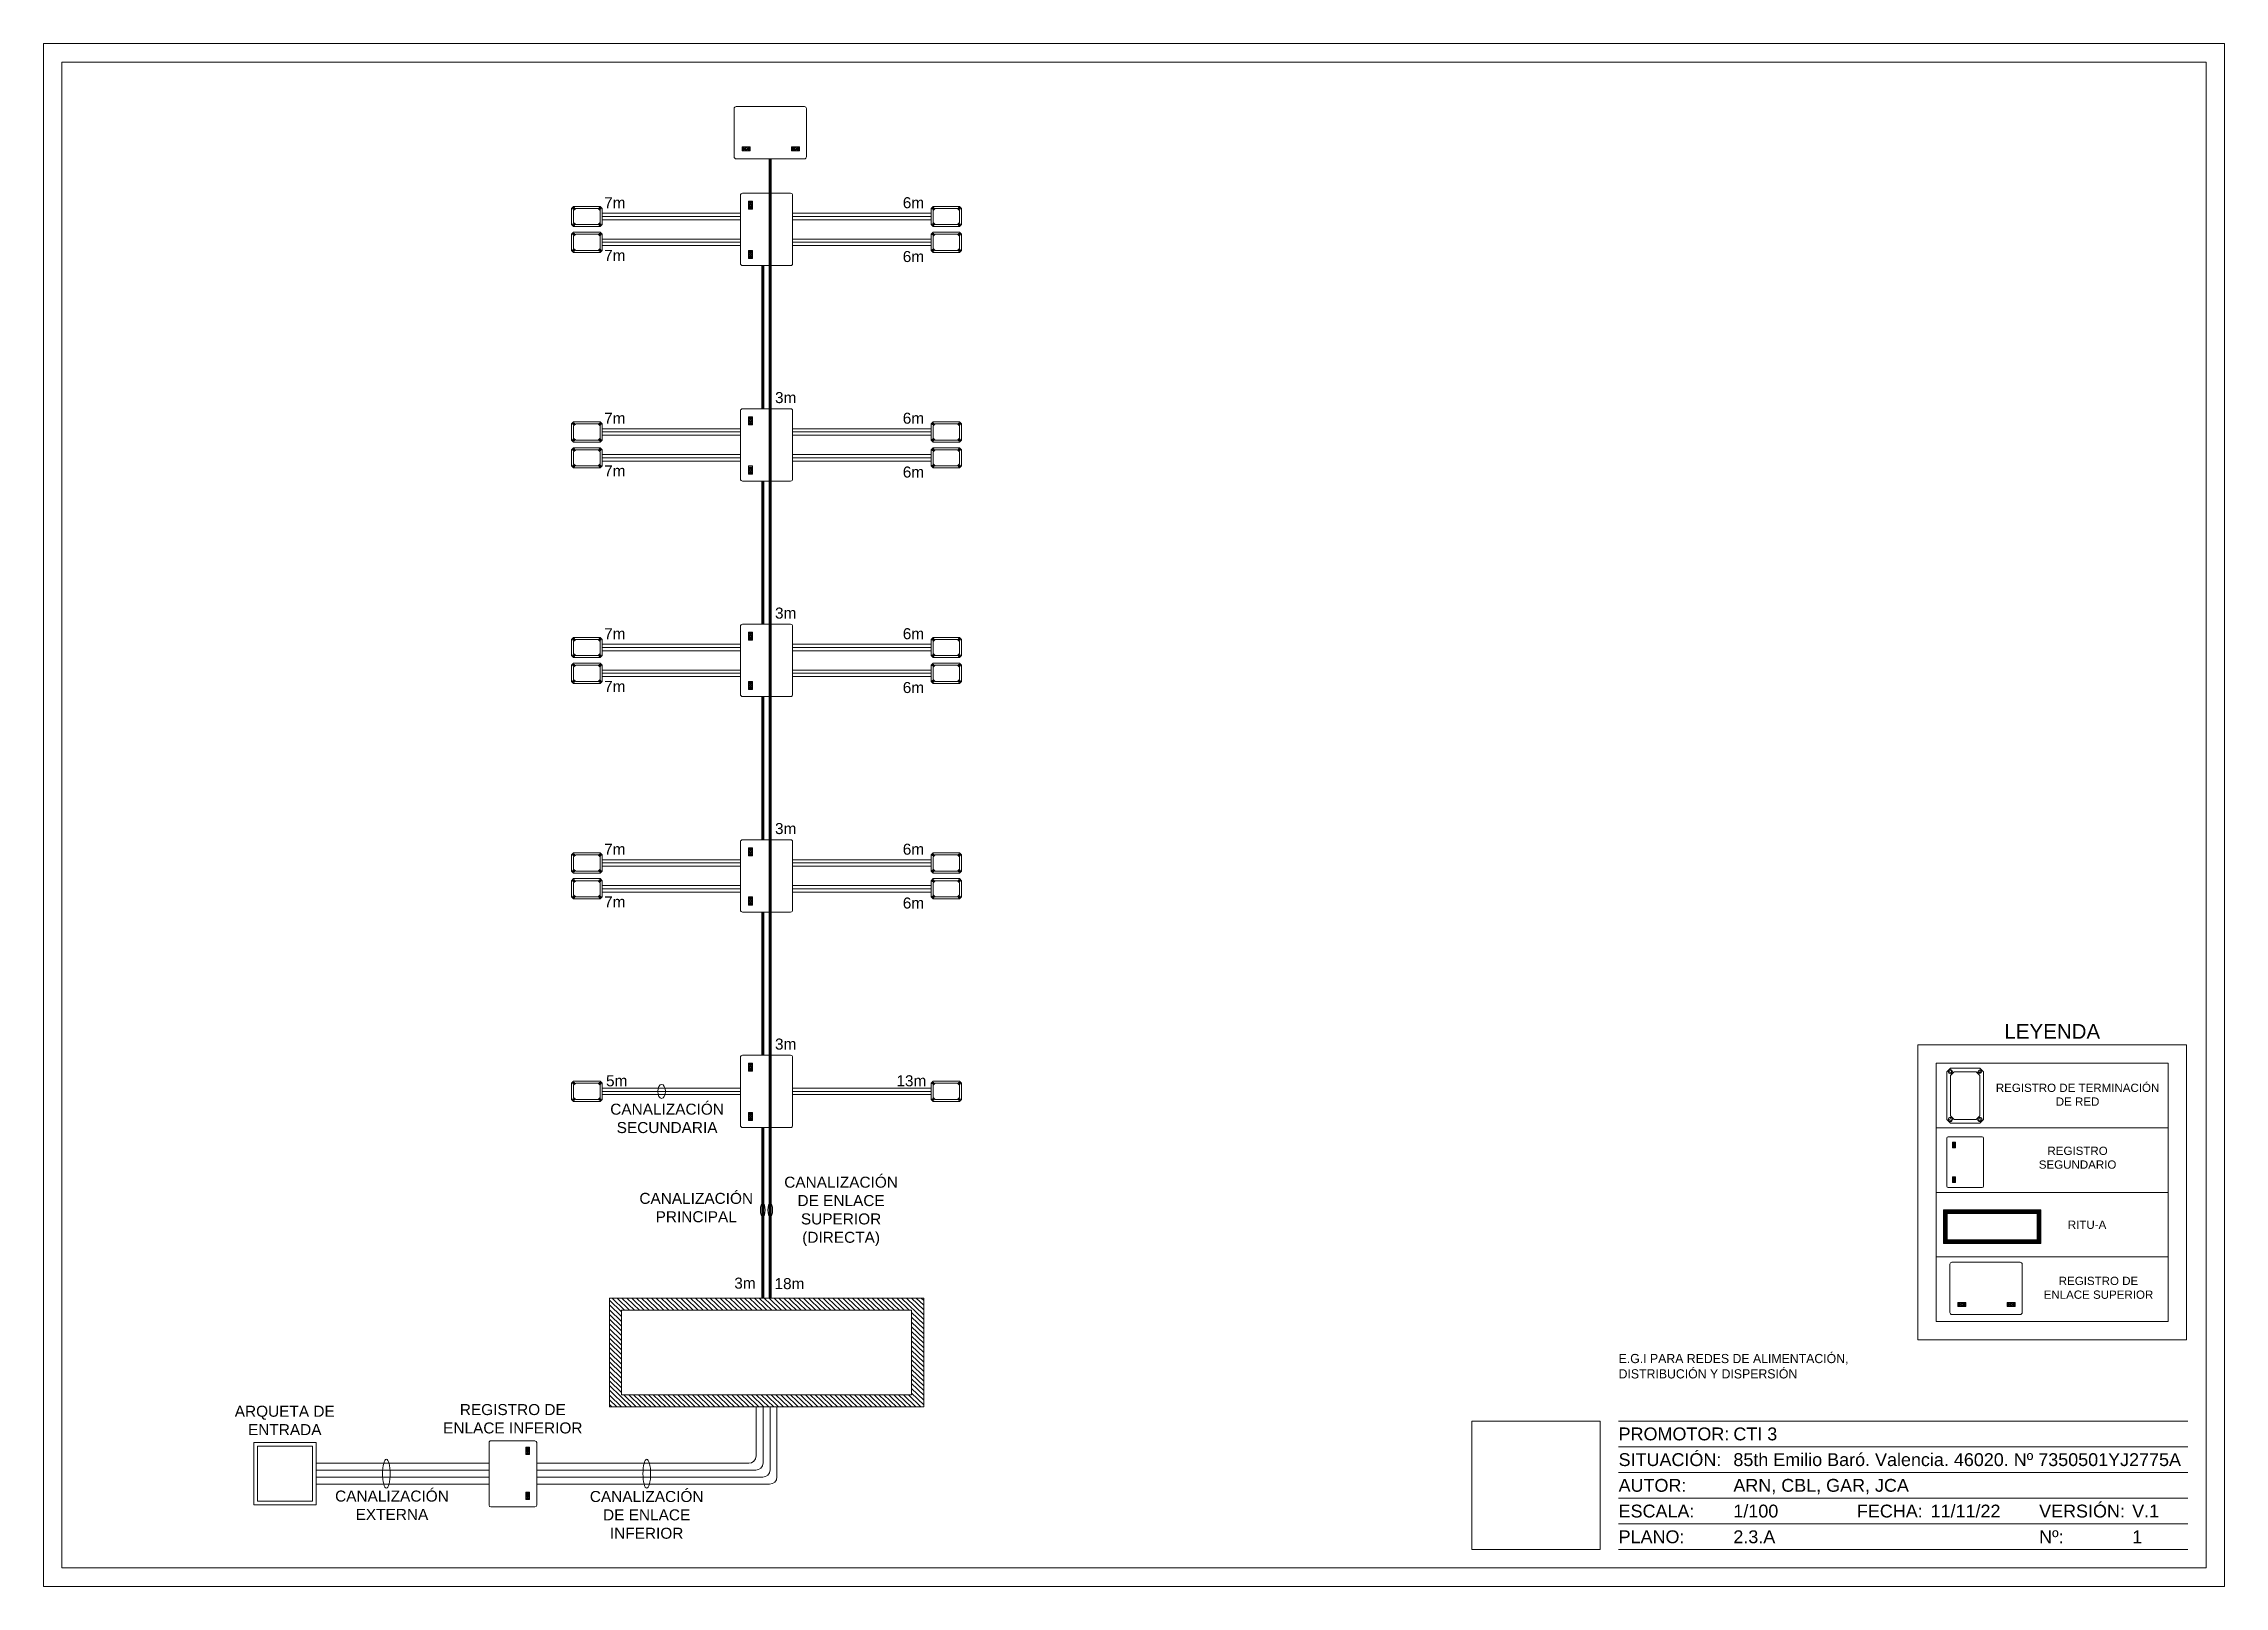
# Model space of a CAD drawing. Header units: metres. Extents: x -2 to 3328848, y -2 to 2725060.
# Drawn here: x 1663574 to 1664168, y 1362417 to 1362837 of the extents above; entities that cross this region are included whole.
import ezdxf
from ezdxf.enums import TextEntityAlignment as Align

# ---------------------------------------------------------------- set-up
doc = ezdxf.new("R2018")
doc.units = ezdxf.units.M
doc.layers.get('0').update_dxf_attribs({"color": 253, "lineweight": 0})
doc.layers.add('CAJETIN', color=7, linetype='Continuous', lineweight=0, true_color=0x000000)
for name, color, linetype, lineweight in [('ICT_EXTERNA', 3, 'Continuous', 0), ('ICT_INTERNA', 170, 'Continuous', 0), ('ICT_SUPERIOR', 30, 'Continuous', 0), ('ICT_TEXTS', 210, 'Continuous', 0)]:
    doc.layers.add(name, color=color, linetype=linetype, lineweight=lineweight)
doc.styles.add('COTA', font='arial.ttf', dxfattribs={"height": 1})
doc.styles.get("Standard").update_dxf_attribs({"font": 'arial.ttf'})
picture_1 = doc.add_image_def('image1.png', size_in_pixel=(477, 477))

msp = doc.modelspace()

# ---------------------------------------------------------------- texts
at = {"layer": 'CAJETIN', "ltscale": 0.015, "attachment_point": 1, "style": 'COTA'}
for s, width, insert, char_height in [('\\pxqc;LEYENDA', 73.16994, (1664084.607, 1362569.628), 4), ('\\pxqc;REGISTRO DE TERMINACIÓN\\PDE RED', 51.2738, (1664102.45, 1362553.396), 2.25), ('\\pxqc;REGISTRO\\PSEGUNDARIO', 51.2738, (1664102.45, 1362536.244), 2.25), ('\\pxqc;RITU-A', 51.2738, (1664105.027, 1362516.119), 2.25), ('\\pxqc;REGISTRO DE\\PENLACE SUPERIOR', 51.2738, (1664108.141, 1362500.831), 2.25)]:
    msp.add_mtext_dynamic_manual_height_columns(s, width=width, gutter_width=4, heights=[7.577], dxfattribs=dict(at, insert=insert, char_height=char_height))
at = {"layer": 'ICT_INTERNA', "ltscale": 0.015, "char_height": 3, "attachment_point": 1, "style": 'COTA'}
for s, insert in [('\\pxqc;7m', (1663727.75, 1362794.733)), ('\\pxqc;6m', (1663809.1, 1362794.733)), ('\\pxqc;7m', (1663727.75, 1362780.395)), ('\\pxqc;6m', (1663809.1, 1362780.081)), ('\\pxqc;3m', (1663774.296, 1362741.681)), ('\\pxqc;7m', (1663727.75, 1362736.066)), ('\\pxqc;6m', (1663809.1, 1362736.066)), ('\\pxqc;7m', (1663727.75, 1362721.728)), ('\\pxqc;6m', (1663809.1, 1362721.413)), ('\\pxqc;3m', (1663774.296, 1362683.013)), ('\\pxqc;7m', (1663727.75, 1362677.399)), ('\\pxqc;6m', (1663809.1, 1362677.399)), ('\\pxqc;7m', (1663727.75, 1362663.06)), ('\\pxqc;6m', (1663809.1, 1362662.746)), ('\\pxqc;3m', (1663774.296, 1362624.346)), ('\\pxqc;7m', (1663727.75, 1362618.731)), ('\\pxqc;6m', (1663809.1, 1362618.731)), ('\\pxqc;7m', (1663727.75, 1362604.393)), ('\\pxqc;6m', (1663809.1, 1362604.078)), ('\\pxqc;3m', (1663774.296, 1362565.678)), ('\\pxqc;5m', (1663728.267, 1362555.681)), ('\\pxqc;13m', (1663808.523, 1362555.681)), ('\\pxqc;3m', (1663763.209, 1362500.596)), ('\\pxqc;18m', (1663775.319, 1362500.455))]:
    msp.add_mtext_dynamic_manual_height_columns(s, width=3.81057, gutter_width=4, heights=[1.343], dxfattribs=dict(at, insert=insert))
at = {"layer": 'ICT_TEXTS', "ltscale": 0.015, "char_height": 3, "attachment_point": 1, "style": 'COTA'}
for s, width, heights, insert in [('\\pxqc;CANALIZACIÓN\\PSECUNDARIA', 37.9357, [11.634], (1663724.931, 1362547.951)), ('\\pxqc;CANALIZACIÓN\\PPRINCIPAL', 37.9357, [11.634], (1663732.863, 1362523.669)), ('\\pxqc;CANALIZACIÓN\\PDE ENLACE \\PSUPERIOR\\P(DIRECTA)', 38.5578, [21.443], (1663772.011, 1362528.074)), ('\\pxqc;ARQUETA DE\\PENTRADA', 37.9357, [11.634], (1663620.787, 1362465.716)), ('\\pxqc;REGISTRO DE\\PENLACE INFERIOR', 37.9357, [11.634], (1663682.905, 1362466.172)), ('\\pxqc;CANALIZACIÓN \\PEXTERNA', 37.9357, [11.634], (1663649.987, 1362442.618)), ('\\pxqc;CANALIZACIÓN \\PDE ENLACE\\PINFERIOR', 37.72036, [15.301], (1663719.471, 1362442.504))]:
    msp.add_mtext_dynamic_manual_height_columns(s, width=width, gutter_width=4, heights=heights, dxfattribs=dict(at, insert=insert))

# ---------------------------------------------------------------- blocks, each defined once
blk = doc.blocks.new('*U96')
for p, q in [((-10, 45), (-165, 45)), ((-10, 38), (-165, 38)), ((-10, 31), (-165, 31)), ((-10, 24), (-165, 24)), ((-10, 17), (-165, 17)), ((-10, 10), (-165, 10))]:
    blk.add_line(p, q)
for points in [[(-594, 0), (0, 0), (0, 420), (-594, 420)], [(-589, 5), (-5, 5), (-5, 415), (-589, 415)], [(-170, 45), (-205, 45), (-205, 10), (-170, 10)]]:
    blk.add_lwpolyline(points, close=True)
for s, p in [('PROMOTOR:', (-165, 41.5)), ('SITUACIÓN:', (-165, 34.5)), ('AUTOR:', (-165, 27.5)), ('ESCALA:', (-165, 20.5)), ('FECHA:', (-100.09, 20.5)), ('VERSIÓN:', (-50.46, 20.5)), ('PLANO:', (-165, 13.5)), ('Nº:', (-50.46, 13.5))]:
    blk.add_text(s, height=3.5).set_placement(p, align=Align.MIDDLE_LEFT)
at = {"lineweight": 30, "flags": 104}
blk.add_attdef('NOMBRE_PROYECTO', text='', height=5, dxfattribs=at).set_placement((-165, 63.27), align=Align.TOP_LEFT)
for tag, p in [('PROMOTOR', (-133.74, 41.5)), ('SITUACION', (-133.74, 34.5)), ('AUTOR', (-133.74, 27.5)), ('1/X', (-133.74, 20.5)), ('XX/XX/XXXX', (-80.02, 20.5)), ('V.X', (-25.12, 20.5)), ('NOMBRE_PLANO', (-133.74, 13.5)), ('X', (-25.12, 13.48))]:
    blk.add_attdef(tag, text='', height=3.5).set_placement(p, align=Align.MIDDLE_LEFT)
blk = doc.blocks.new('Registro enlace')
for p, q in [((0, 1.75), (0, 0.05)), ((1.25, 1.8), (0.05, 1.8)), ((1.3, 0.05), (1.3, 1.75)), ((0.2, 1.575), (0.3, 1.575)), ((0.2, 1.55), (0.3, 1.55)), ((0.2, 1.45), (0.3, 1.45)), ((0.2, 1.425), (0.3, 1.425)), ((0.05, 0), (1.25, 0)), ((0.2, 0.35), (0.3, 0.35)), ((0.2, 0.325), (0.3, 0.325)), ((0.2, 0.225), (0.3, 0.225)), ((0.2, 0.2), (0.3, 0.2))]:
    blk.add_line(p, q)
for points in [[(0.2, 1.6), (0.3, 1.6), (0.3, 1.4), (0.2, 1.4)], [(0.2, 0.375), (0.3, 0.375), (0.3, 0.175), (0.2, 0.175)]]:
    blk.add_lwpolyline(points, close=True)
for centre, radius in [((0.25, 1.5), 0.0354), ((0.25, 1.5), 0.0202), ((0.25, 0.275), 0.0354), ((0.25, 0.275), 0.0202)]:
    blk.add_circle(centre, radius)
for centre, start, end in [((0.05, 1.75), 90, 180), ((1.25, 1.75), 0, 90), ((0.05, 0.05), 180, 270), ((1.25, 0.05), 270, 0)]:
    blk.add_arc(centre, 0.05, start, end)
blk = doc.blocks.new('RITU-A4')
at = {"layer": 'ICT_INTERNA'}
h = blk.add_hatch(dxfattribs=at)
h.set_pattern_fill('ANSI31', color=256, scale=0.292382, angle=91)
h.set_pattern_definition([(136, (4474696.1465, -5463184.9469), (-0.64486064028, -0.66777274119), [])])
h.paths.add_polyline_path([(-42.8, 14.8), (-42.8, -1.55, -0.058243), (-39.51, -8.23), (-39.51, 11.51), (39.51, 11.51), (39.51, -11.51), (-38.54, -11.51, -0.026045), (-37.94, -14.8), (-37.69, -14.8), (-37.69, -14.79), (42.8, -14.8), (42.8, 14.8)])
h.paths.add_polyline_path([(-42.8, -1.55), (-42.8, -14.8), (-37.94, -14.8, 0.026045), (-38.54, -11.51), (-39.51, -11.51), (-39.51, -8.23, 0.058243)], flags=17)
at = {"layer": 'ICT_INTERNA', "ltscale": 0.015}
for points in [[(42.8, -14.8), (-42.8, -14.8), (-42.8, 14.8), (42.8, 14.8)], [(39.51, -11.51), (-39.51, -11.51), (-39.51, 11.51), (39.51, 11.51)]]:
    blk.add_lwpolyline(points, close=True, dxfattribs=at)
blk = doc.blocks.new('RTR')
for p, q in [((-0.75, 0.4), (-0.65, 0.5)), ((-0.75, -0.4), (-0.75, 0.4)), ((-0.65, 0.5), (0.65, 0.5)), ((-0.65, 0.3), (-0.55, 0.4)), ((-0.65, -0.3), (-0.65, 0.3)), ((-0.55, 0.4), (0.55, 0.4)), ((0.55, 0.4), (0.65, 0.3)), ((0.65, 0.5), (0.75, 0.4)), ((0.65, 0.3), (0.65, -0.3)), ((0.75, 0.4), (0.75, -0.4)), ((-0.75, -0.4), (-0.65, -0.5)), ((-0.65, -0.3), (-0.55, -0.4)), ((0.65, -0.5), (-0.65, -0.5)), ((0.55, -0.4), (-0.55, -0.4)), ((0.65, -0.3), (0.55, -0.4)), ((0.65, -0.5), (0.75, -0.4))]:
    blk.add_line(p, q)
for centre, radius in [((-0.65, 0.4), 0.05), ((-0.65, 0.4), 0.025), ((0.65, 0.4), 0.0559), ((0.65, 0.4), 0.025), ((-0.65, -0.4), 0.0559), ((-0.65, -0.4), 0.0354), ((0.65, -0.4), 0.0559), ((0.65, -0.4), 0.025)]:
    blk.add_circle(centre, radius)

# ---------------------------------------------------------------- linework, layer by layer
at = {"layer": 'CAJETIN'}
for p, q in [((1664089.607, 1362558.943), (1664152.777, 1362558.943)), ((1664089.607, 1362541.371), (1664152.777, 1362541.371)), ((1664089.607, 1362523.799), (1664152.777, 1362523.799)), ((1664089.607, 1362506.227), (1664152.777, 1362506.227)), ((1664089.607, 1362488.655), (1664152.777, 1362488.655))]:
    msp.add_line(p, q, dxfattribs=at)
at = {"layer": 'CAJETIN', "linetype": 'Continuous'}
for points in [[(1663574.074, 1362416.541), (1664168.074, 1362416.541), (1664168.074, 1362836.541), (1663574.074, 1362836.541)], [(1663579.074, 1362421.541), (1664163.074, 1362421.541), (1664163.074, 1362831.541), (1663579.074, 1362831.541)]]:
    msp.add_lwpolyline(points, close=True, dxfattribs=at)
at = {"layer": 'CAJETIN'}
for points in [[(1664084.607, 1362563.943), (1664157.777, 1362563.943), (1664157.777, 1362483.655), (1664084.607, 1362483.655)], [(1664089.607, 1362558.943), (1664152.777, 1362558.943), (1664152.777, 1362488.655), (1664089.607, 1362488.655)]]:
    msp.add_lwpolyline(points, close=True, dxfattribs=at)
at = {"layer": 'ICT_EXTERNA', "ltscale": 0.015}
for p, q in [((1663768.138, 1362452.059), (1663768.138, 1362465.414)), ((1663770.036, 1362450.161), (1663770.036, 1362465.414)), ((1663771.934, 1362448.263), (1663771.934, 1362465.414)), ((1663773.833, 1362446.364), (1663773.833, 1362465.414)), ((1663695.412, 1362450.059), (1663648.293, 1362450.059)), ((1663695.412, 1362448.161), (1663648.293, 1362448.161)), ((1663695.412, 1362446.263), (1663648.293, 1362446.263)), ((1663766.138, 1362450.059), (1663708.412, 1362450.059)), ((1663768.036, 1362448.161), (1663708.412, 1362448.161)), ((1663769.934, 1362446.263), (1663708.412, 1362446.263)), ((1663695.412, 1362444.364), (1663648.293, 1362444.364)), ((1663771.833, 1362444.364), (1663708.412, 1362444.364))]:
    msp.add_line(p, q, dxfattribs=at)
for points in [[(1663648.293, 1362455.712), (1663648.293, 1362438.712), (1663631.293, 1362438.712), (1663631.293, 1362455.712)], [(1663647.293, 1362454.712), (1663647.293, 1362439.712), (1663632.293, 1362439.712), (1663632.293, 1362454.712)]]:
    msp.add_lwpolyline(points, close=True, dxfattribs=at)
for centre in [(1663766.138, 1362452.059), (1663768.036, 1362450.161), (1663769.934, 1362448.263), (1663771.833, 1362446.364)]:
    msp.add_arc(centre, 2, 270, 0, dxfattribs=at)
at = {"layer": 'ICT_INTERNA'}
for p, q in [((1663763.877, 1362790.356), (1663726.184, 1362790.356)), ((1663763.877, 1362789.479), (1663726.184, 1362789.479)), ((1663763.877, 1362788.602), (1663726.184, 1362788.602)), ((1663815.786, 1362790.356), (1663778.093, 1362790.356)), ((1663815.786, 1362789.479), (1663778.093, 1362789.479)), ((1663815.786, 1362788.602), (1663778.093, 1362788.602)), ((1663763.877, 1362783.325), (1663726.184, 1362783.325)), ((1663763.877, 1362782.448), (1663726.184, 1362782.448)), ((1663763.877, 1362781.571), (1663726.184, 1362781.571)), ((1663815.786, 1362783.325), (1663778.093, 1362783.325)), ((1663815.786, 1362782.448), (1663778.093, 1362782.448)), ((1663815.786, 1362781.571), (1663778.093, 1362781.571)), ((1663763.877, 1362731.688), (1663726.184, 1362731.688)), ((1663815.786, 1362731.688), (1663778.093, 1362731.688)), ((1663763.877, 1362730.811), (1663726.184, 1362730.811)), ((1663763.877, 1362729.934), (1663726.184, 1362729.934)), ((1663815.786, 1362730.811), (1663778.093, 1362730.811)), ((1663815.786, 1362729.934), (1663778.093, 1362729.934)), ((1663763.877, 1362724.658), (1663726.184, 1362724.658)), ((1663763.877, 1362723.781), (1663726.184, 1362723.781)), ((1663763.877, 1362722.904), (1663726.184, 1362722.904)), ((1663815.786, 1362724.658), (1663778.093, 1362724.658)), ((1663815.786, 1362723.781), (1663778.093, 1362723.781)), ((1663815.786, 1362722.904), (1663778.093, 1362722.904)), ((1663763.877, 1362673.021), (1663726.184, 1362673.021)), ((1663763.877, 1362672.144), (1663726.184, 1362672.144)), ((1663815.786, 1362673.021), (1663778.093, 1362673.021)), ((1663815.786, 1362672.144), (1663778.093, 1362672.144)), ((1663763.877, 1362671.267), (1663726.184, 1362671.267)), ((1663763.877, 1362665.99), (1663726.184, 1362665.99)), ((1663815.786, 1362671.267), (1663778.093, 1362671.267)), ((1663815.786, 1362665.99), (1663778.093, 1362665.99)), ((1663763.877, 1362665.113), (1663726.184, 1362665.113)), ((1663763.877, 1362664.236), (1663726.184, 1362664.236)), ((1663815.786, 1362665.113), (1663778.093, 1362665.113)), ((1663815.786, 1362664.236), (1663778.093, 1362664.236)), ((1663763.877, 1362614.353), (1663726.184, 1362614.353)), ((1663763.877, 1362613.476), (1663726.184, 1362613.476)), ((1663763.877, 1362612.599), (1663726.184, 1362612.599)), ((1663815.786, 1362614.353), (1663778.093, 1362614.353)), ((1663815.786, 1362613.476), (1663778.093, 1362613.476)), ((1663815.786, 1362612.599), (1663778.093, 1362612.599)), ((1663763.877, 1362607.323), (1663726.184, 1362607.323)), ((1663763.877, 1362606.446), (1663726.184, 1362606.446)), ((1663815.786, 1362607.323), (1663778.093, 1362607.323)), ((1663815.786, 1362606.446), (1663778.093, 1362606.446)), ((1663763.877, 1362605.569), (1663726.184, 1362605.569)), ((1663815.786, 1362605.569), (1663778.093, 1362605.569)), ((1663763.877, 1362552.171), (1663726.184, 1362552.171)), ((1663763.877, 1362551.294), (1663726.184, 1362551.294)), ((1663763.877, 1362550.416), (1663726.184, 1362550.416)), ((1663815.786, 1362552.171), (1663778.093, 1362552.171)), ((1663815.786, 1362551.294), (1663778.093, 1362551.294)), ((1663815.786, 1362550.416), (1663778.093, 1362550.416)), ((1663768.138, 1362465.414), (1663773.833, 1362465.414))]:
    msp.add_line(p, q, dxfattribs=at)
at = {"layer": 'ICT_INTERNA', "lineweight": 100}
for p, q in [((1663769.96, 1362737.138), (1663769.96, 1362776.122)), ((1663769.96, 1362678.47), (1663769.96, 1362717.454)), ((1663769.96, 1362619.803), (1663769.96, 1362658.787)), ((1663769.96, 1362561.135), (1663769.96, 1362600.119)), ((1663769.96, 1362495.013), (1663769.96, 1362541.452))]:
    msp.add_line(p, q, dxfattribs=at)
at = {"layer": 'ICT_SUPERIOR', "lineweight": 100}
for p, q in [((1663772.011, 1362737.138), (1663772.011, 1362805.176)), ((1663772.011, 1362678.47), (1663772.011, 1362737.138)), ((1663772.011, 1362619.803), (1663772.011, 1362678.47)), ((1663772.011, 1362561.135), (1663772.011, 1362619.803)), ((1663772.011, 1362495.013), (1663772.011, 1362561.135))]:
    msp.add_line(p, q, dxfattribs=at)
at = {"layer": 'ICT_TEXTS', "ltscale": 0.015}
for centre, major_axis, ratio in [((1663742.4, 1362551.294), (0, 1.919), 0.5467898), ((1663769.96, 1362519.001), (0, 1.919), 0.3322398), ((1663772.011, 1362519.001), (0, 1.919), 0.3322398), ((1663667.452, 1362447.212), (0, 3.938), 0.2665387), ((1663738.371, 1362447.212), (0, 3.938), 0.2665387)]:
    msp.add_ellipse(centre, major_axis=major_axis, ratio=ratio, dxfattribs=at)

# ---------------------------------------------------------------- block references
at = {"layer": 'CAJETIN'}
ref = msp.add_blockref('*U96', (1664168.074, 1362416.541), dxfattribs=at)
lines = msp.add_mtext('E.G.I PARA REDES DE ALIMENTACIÓN, \\PDISTRIBUCIÓN Y DISPERSIÓN', dxfattribs={"layer": '0', "insert": (1664003.074, 1362479.816), "char_height": 2.5, "attachment_point": 1})
ref.add_attrib('NOMBRE_PROYECTO', '', (1664003.074, 1362479.816), dxfattribs={"flags": 104}).embed_mtext(lines)
ref.add_attrib('PROMOTOR', 'CTI 3', dxfattribs={"layer": '0', "height": 3.5}).set_placement((1664034.334, 1362458.041), align=Align.MIDDLE_LEFT)
ref.add_attrib('SITUACION', '85th Emilio Baró. Valencia. 46020. Nº 7350501YJ2775A', dxfattribs={"layer": '0', "height": 3.5}).set_placement((1664034.334, 1362451.041), align=Align.MIDDLE_LEFT)
ref.add_attrib('AUTOR', 'ARN, CBL, GAR, JCA', dxfattribs={"layer": '0', "height": 3.5}).set_placement((1664034.334, 1362444.041), align=Align.MIDDLE_LEFT)
ref.add_attrib('1/X', '1/100', dxfattribs={"layer": '0', "height": 3.5}).set_placement((1664034.334, 1362437.041), align=Align.MIDDLE_LEFT)
ref.add_attrib('NOMBRE_PLANO', '2.3.A', dxfattribs={"layer": '0', "height": 3.5}).set_placement((1664034.334, 1362430.041), align=Align.MIDDLE_LEFT)
ref.add_attrib('XX/XX/XXXX', '11/11/22', dxfattribs={"layer": '0', "height": 3.5}).set_placement((1664088.05, 1362437.041), align=Align.MIDDLE_LEFT)
ref.add_attrib('V.X', 'V.1', dxfattribs={"layer": '0', "height": 3.5}).set_placement((1664142.955, 1362437.041), align=Align.MIDDLE_LEFT)
ref.add_attrib('X', '1', dxfattribs={"layer": '0', "height": 3.5}).set_placement((1664142.955, 1362430.018), align=Align.MIDDLE_LEFT)
at = {"layer": 'ICT_EXTERNA', "xscale": 10, "yscale": 10, "zscale": 10, "rotation": 180}
msp.add_blockref('Registro enlace', (1663708.412, 1362456.168), dxfattribs=at)
at = {"layer": 'ICT_INTERNA'}
for name, p, xscale, yscale, zscale in [('RTR', (1663722.04, 1362789.479), 5.525424279272556, 5.525424279272556, 5.525424279272556), ('Registro enlace', (1663763.877, 1362776.122), 10.93519162541876, 10.93519162541876, 10.93519162541876), ('RTR', (1663819.93, 1362789.479), 5.525424279272556, 5.525424279272556, 5.525424279272556), ('RTR', (1663722.04, 1362782.448), 5.525424279272556, 5.525424279272556, 5.525424279272556), ('RTR', (1663819.93, 1362782.448), 5.525424279272556, 5.525424279272556, 5.525424279272556), ('Registro enlace', (1663763.877, 1362717.454), 10.93519162541876, 10.93519162541876, 10.93519162541876), ('RTR', (1663722.04, 1362730.811), 5.525424279272556, 5.525424279272556, 5.525424279272556), ('RTR', (1663819.93, 1362730.811), 5.525424279272556, 5.525424279272556, 5.525424279272556), ('RTR', (1663722.04, 1362723.781), 5.525424279272556, 5.525424279272556, 5.525424279272556), ('RTR', (1663819.93, 1362723.781), 5.525424279272556, 5.525424279272556, 5.525424279272556), ('Registro enlace', (1663763.877, 1362658.787), 10.93519162541876, 10.93519162541876, 10.93519162541876), ('RTR', (1663722.04, 1362672.144), 5.525424279272556, 5.525424279272556, 5.525424279272556), ('RTR', (1663819.93, 1362672.144), 5.525424279272556, 5.525424279272556, 5.525424279272556), ('RTR', (1663722.04, 1362665.113), 5.525424279272556, 5.525424279272556, 5.525424279272556), ('RTR', (1663819.93, 1362665.113), 5.525424279272556, 5.525424279272556, 5.525424279272556), ('Registro enlace', (1663763.877, 1362600.119), 10.93519162541876, 10.93519162541876, 10.93519162541876), ('RTR', (1663722.04, 1362613.476), 5.525424279272556, 5.525424279272556, 5.525424279272556), ('RTR', (1663819.93, 1362613.476), 5.525424279272556, 5.525424279272556, 5.525424279272556), ('RTR', (1663722.04, 1362606.446), 5.525424279272556, 5.525424279272556, 5.525424279272556), ('RTR', (1663819.93, 1362606.446), 5.525424279272556, 5.525424279272556, 5.525424279272556), ('Registro enlace', (1663763.877, 1362541.452), 10.93519162541876, 10.93519162541876, 10.93519162541876), ('RTR', (1663722.04, 1362551.294), 5.525424279272556, 5.525424279272556, 5.525424279272556), ('RTR', (1663819.93, 1362551.294), 5.525424279272556, 5.525424279272556, 5.525424279272556), ('Registro enlace', (1664092.487, 1362525.125), 7.689342870759448, 7.689342870759448, 7.689342870759448), ('RITU-A4', (1664104.815, 1362514.471), 0.3104421934589262, 0.3104421934589262, 0.3104421934589262)]:
    msp.add_blockref(name, p, dxfattribs=dict(at, xscale=xscale, yscale=yscale, zscale=zscale))
at = {"layer": 'ICT_INTERNA', "xscale": 10, "yscale": 10, "zscale": 10, "rotation": 269.9999999999999}
msp.add_blockref('RTR', (1664097.45, 1362550.157), dxfattribs=at)
at = {"layer": 'ICT_INTERNA'}
msp.add_blockref('RITU-A4', (1663770.985, 1362480.213), dxfattribs=at)
at = {"layer": 'ICT_SUPERIOR', "xscale": 10.93519162541876, "yscale": 10.93519162541876, "zscale": 10.93519162541876, "rotation": 90}
for p in [(1663781.852, 1362805.176), (1664113.004, 1362490.554)]:
    msp.add_blockref('Registro enlace', p, dxfattribs=at)

msp.set_redraw_order([(e.dxf.handle, doc.entitydb.next_handle()) for e in msp.query("TEXT MTEXT ATTDEF DIMENSION ARC_DIMENSION")])  # texts and dimensions are drawn at this point

# ---------------------------------------------------------------- pictures from other files: only their frames are drawn
image = msp.add_image(picture_1, insert=(1663963.074, 1362426.541), size_in_units=(35, 35))
image.dxf.flags = 7

doc.saveas('drawing.dxf')
